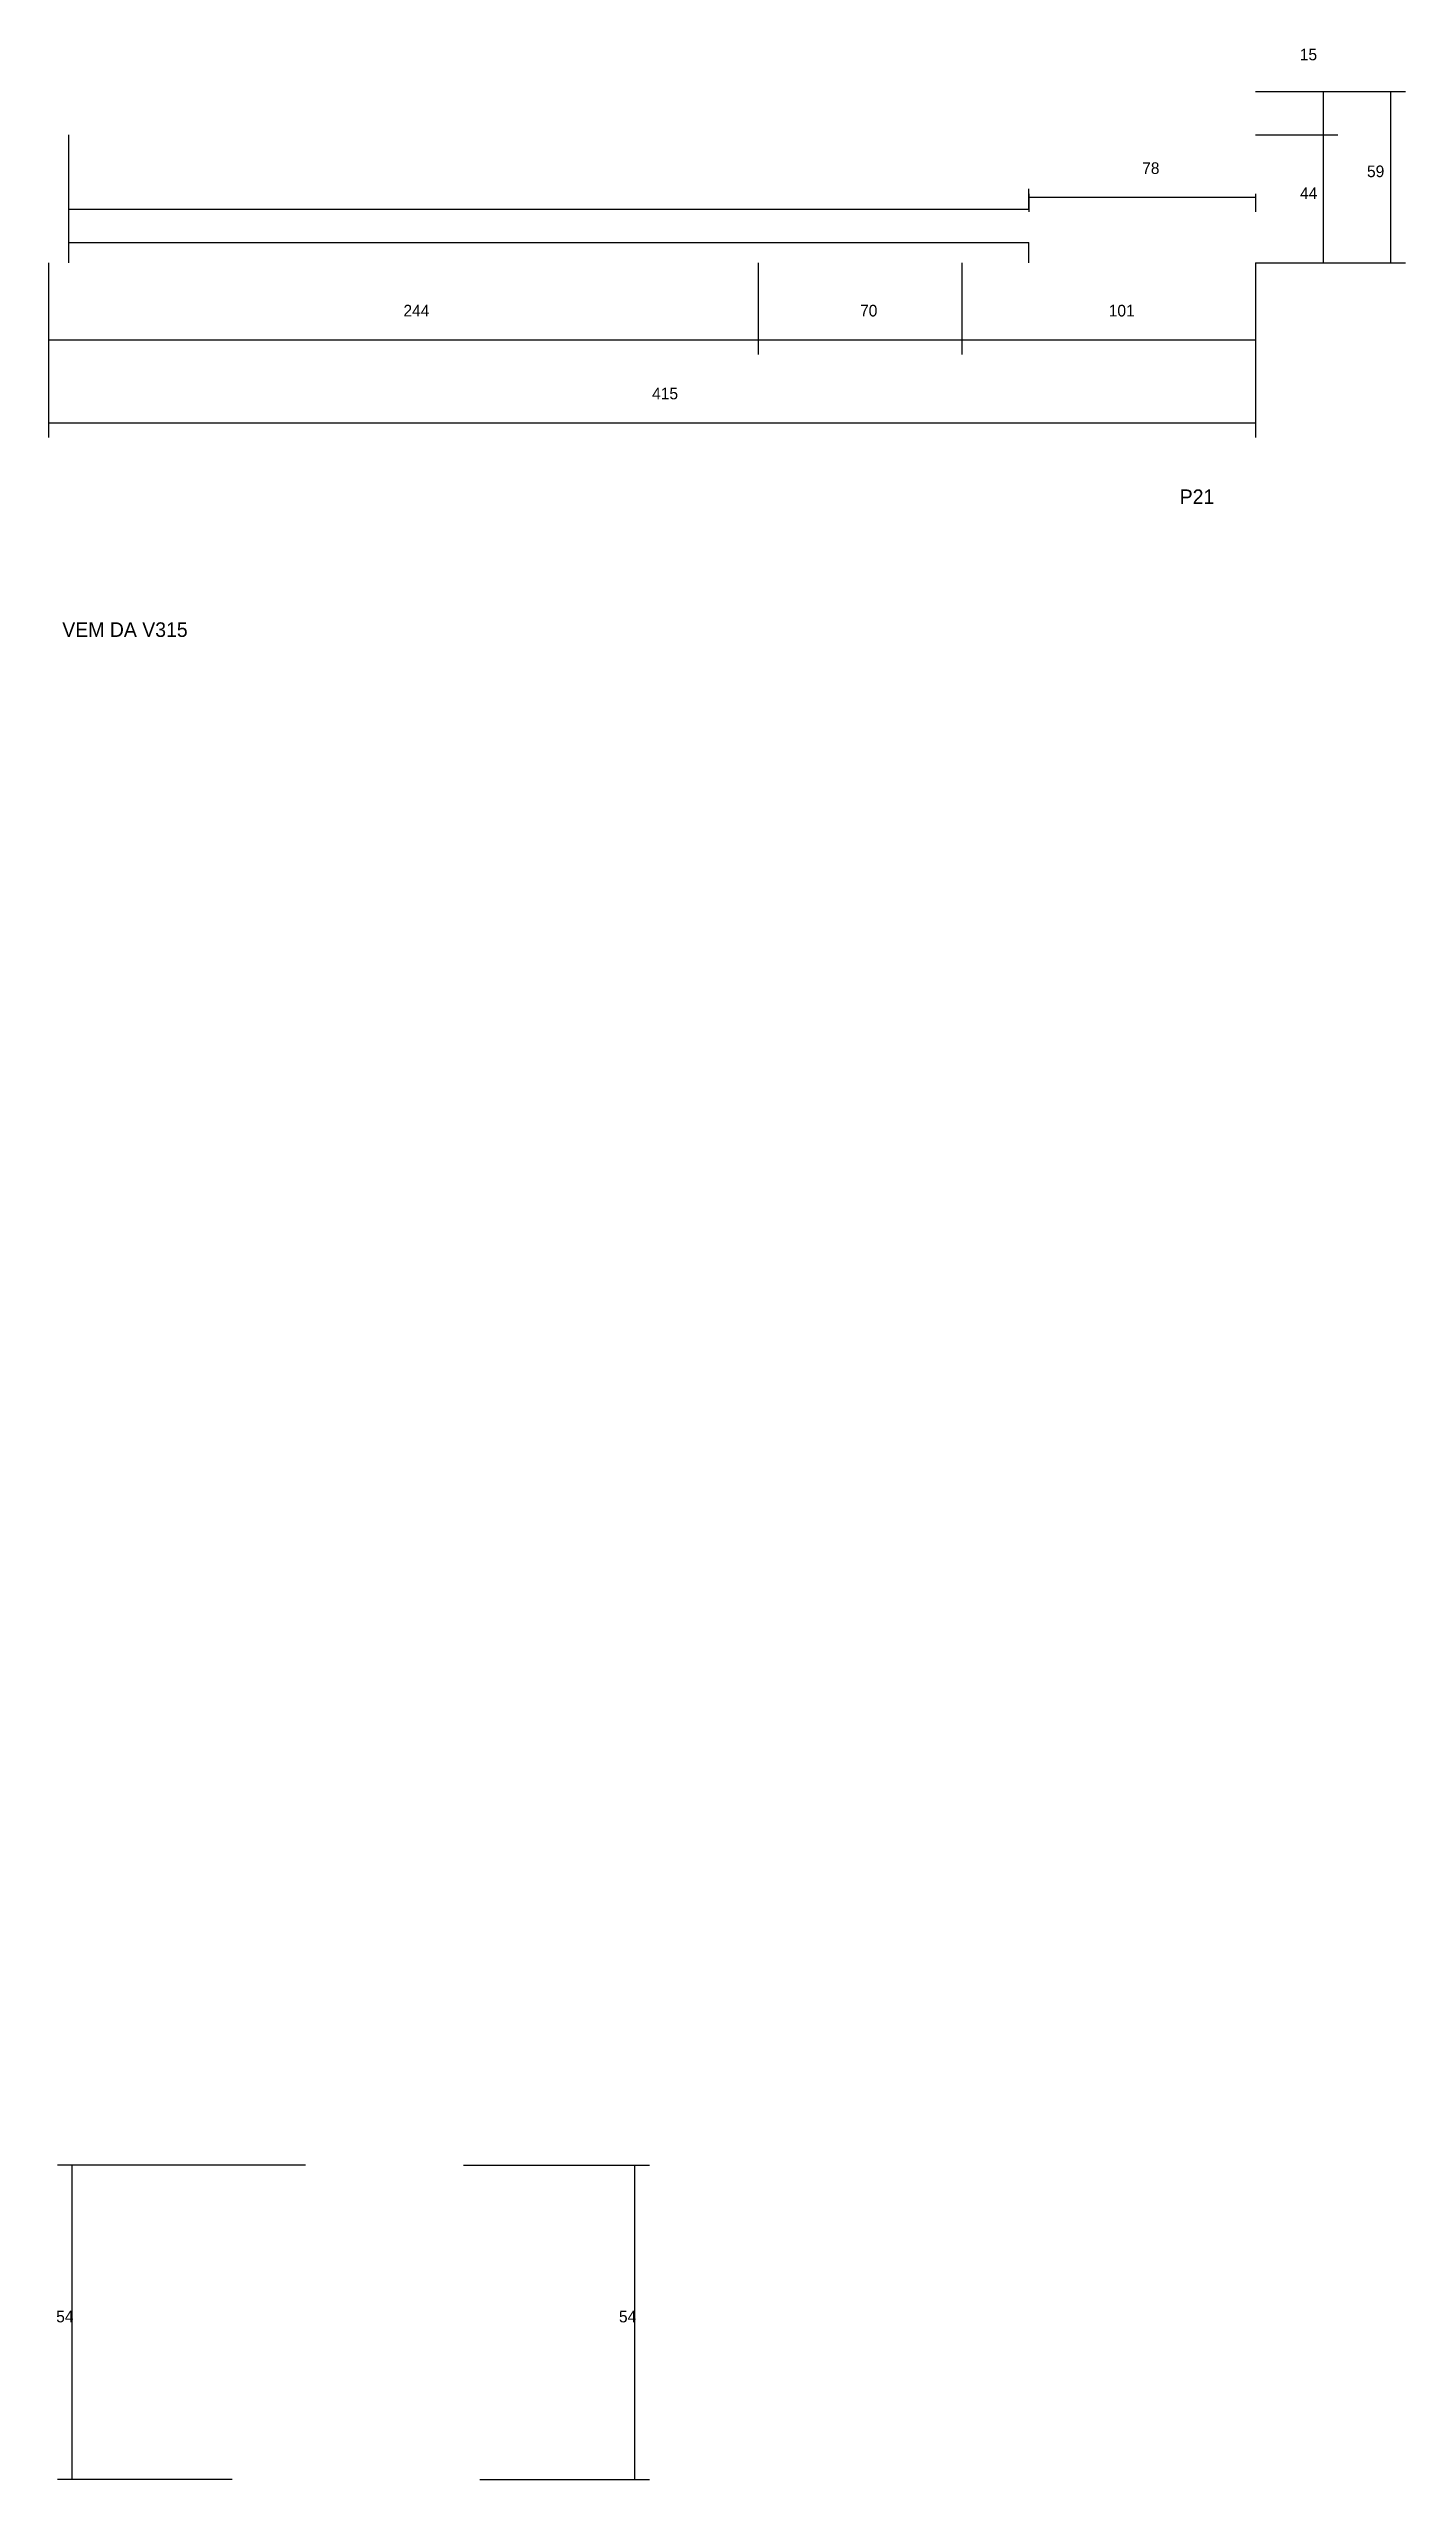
# Model space of a CAD drawing. Header units: metres. Extents: x -2848 to 22762, y -49062 to 1016.
# Drawn here: x 20604 to 21070, y -7409 to -6573 of the extents above; entities that cross this region are included whole.
import ezdxf

# ---------------------------------------------------------------- set-up
doc = ezdxf.new("R2010")
doc.units = ezdxf.units.M
for name, color, linetype in [('COTA', 4, 'Continuous'), ('NOMENCLATURA', 7, 'Continuous'), ('SARR_2.2x7', 40, 'Continuous'), ('Texto Seção', 7, 'Continuous')]:
    doc.layers.add(name, color=color, linetype=linetype)

msp = doc.modelspace()

# ---------------------------------------------------------------- texts
at = {"layer": 'COTA'}
for s, p in [('15', (21033.9, -6576.7)), ('78', (20979.7, -6615.8)), ('59', (21057, -6616.9)), ('44', (21034, -6624.4)), ('244', (20725.7, -6664.8)), ('70', (20882.7, -6664.8)), ('101', (20968.2, -6664.8)), ('415', (20811.2, -6693.3)), ('54', (20606.3, -7354.6)), ('54', (20799.8, -7354.6))]:
    msp.add_text(s, height=4, dxfattribs=at).set_placement(p)
at = {"layer": 'NOMENCLATURA'}
msp.add_text('P21', height=5, dxfattribs=at).set_placement((20992.6, -6729.3))
at = {"layer": 'Texto Seção'}
msp.add_text('VEM DA V315', height=5, dxfattribs=at).set_placement((20608.4, -6775))

# ---------------------------------------------------------------- linework, layer by layer
at = {"layer": 'COTA'}
for p, q in [((21018.7, -6587.4), (21047, -6587.4)), ((21018.7, -6587.4), (21070.2, -6587.4)), ((21042, -6602.4), (21042, -6587.4)), ((21065.2, -6646.4), (21065.2, -6587.4)), ((21018.7, -6602.4), (21047, -6602.4)), ((21018.7, -6602.4), (21047, -6602.4)), ((21042, -6646.4), (21042, -6602.4)), ((20940.7, -6622.6), (20940.7, -6628.8)), ((20940.7, -6623.8), (21018.7, -6623.8)), ((21018.7, -6622.6), (21018.7, -6628.8)), ((20603.7, -6646.4), (20603.7, -6677.9)), ((20603.7, -6646.4), (20603.7, -6706.4)), ((20847.7, -6646.4), (20847.7, -6677.9)), ((20847.7, -6646.4), (20847.7, -6677.9)), ((20917.7, -6646.4), (20917.7, -6677.9)), ((20917.7, -6646.4), (20917.7, -6677.9)), ((21018.7, -6646.4), (21018.7, -6677.9)), ((21018.7, -6646.4), (21018.7, -6706.4)), ((21018.7, -6646.4), (21047, -6646.4)), ((21018.7, -6646.4), (21070.2, -6646.4)), ((20603.7, -6672.9), (20847.7, -6672.9)), ((20847.7, -6672.9), (20917.7, -6672.9)), ((20917.7, -6672.9), (21018.7, -6672.9)), ((20603.7, -6701.4), (21018.7, -6701.4)), ((20692, -7300.6), (20606.8, -7300.6)), ((20611.8, -7408.6), (20611.8, -7300.6)), ((20746.4, -7300.6), (20810.3, -7300.6)), ((20805.3, -7408.6), (20805.3, -7300.6)), ((20666.8, -7408.6), (20606.8, -7408.6)), ((20752, -7408.6), (20810.3, -7408.6))]:
    msp.add_line(p, q, dxfattribs=at)
at = {"layer": 'SARR_2.2x7'}
for p, q in [((20610.6, -6646.4), (20610.6, -6602.4)), ((20610.6, -6627.9), (20847.7, -6627.9)), ((20847.7, -6627.9), (20917.7, -6627.9)), ((20917.7, -6627.9), (20940.7, -6627.9)), ((20940.7, -6627.9), (20940.7, -6620.9)), ((20610.6, -6639.4), (20847.7, -6639.4)), ((20847.7, -6639.4), (20917.7, -6639.4)), ((20917.7, -6639.4), (20940.7, -6639.4)), ((20940.7, -6646.4), (20940.7, -6639.4))]:
    msp.add_line(p, q, dxfattribs=at)

msp.set_redraw_order([(e.dxf.handle, doc.entitydb.next_handle()) for e in msp.query("TEXT MTEXT ATTDEF DIMENSION ARC_DIMENSION")])  # texts and dimensions are drawn at this point

doc.saveas('drawing.dxf')
